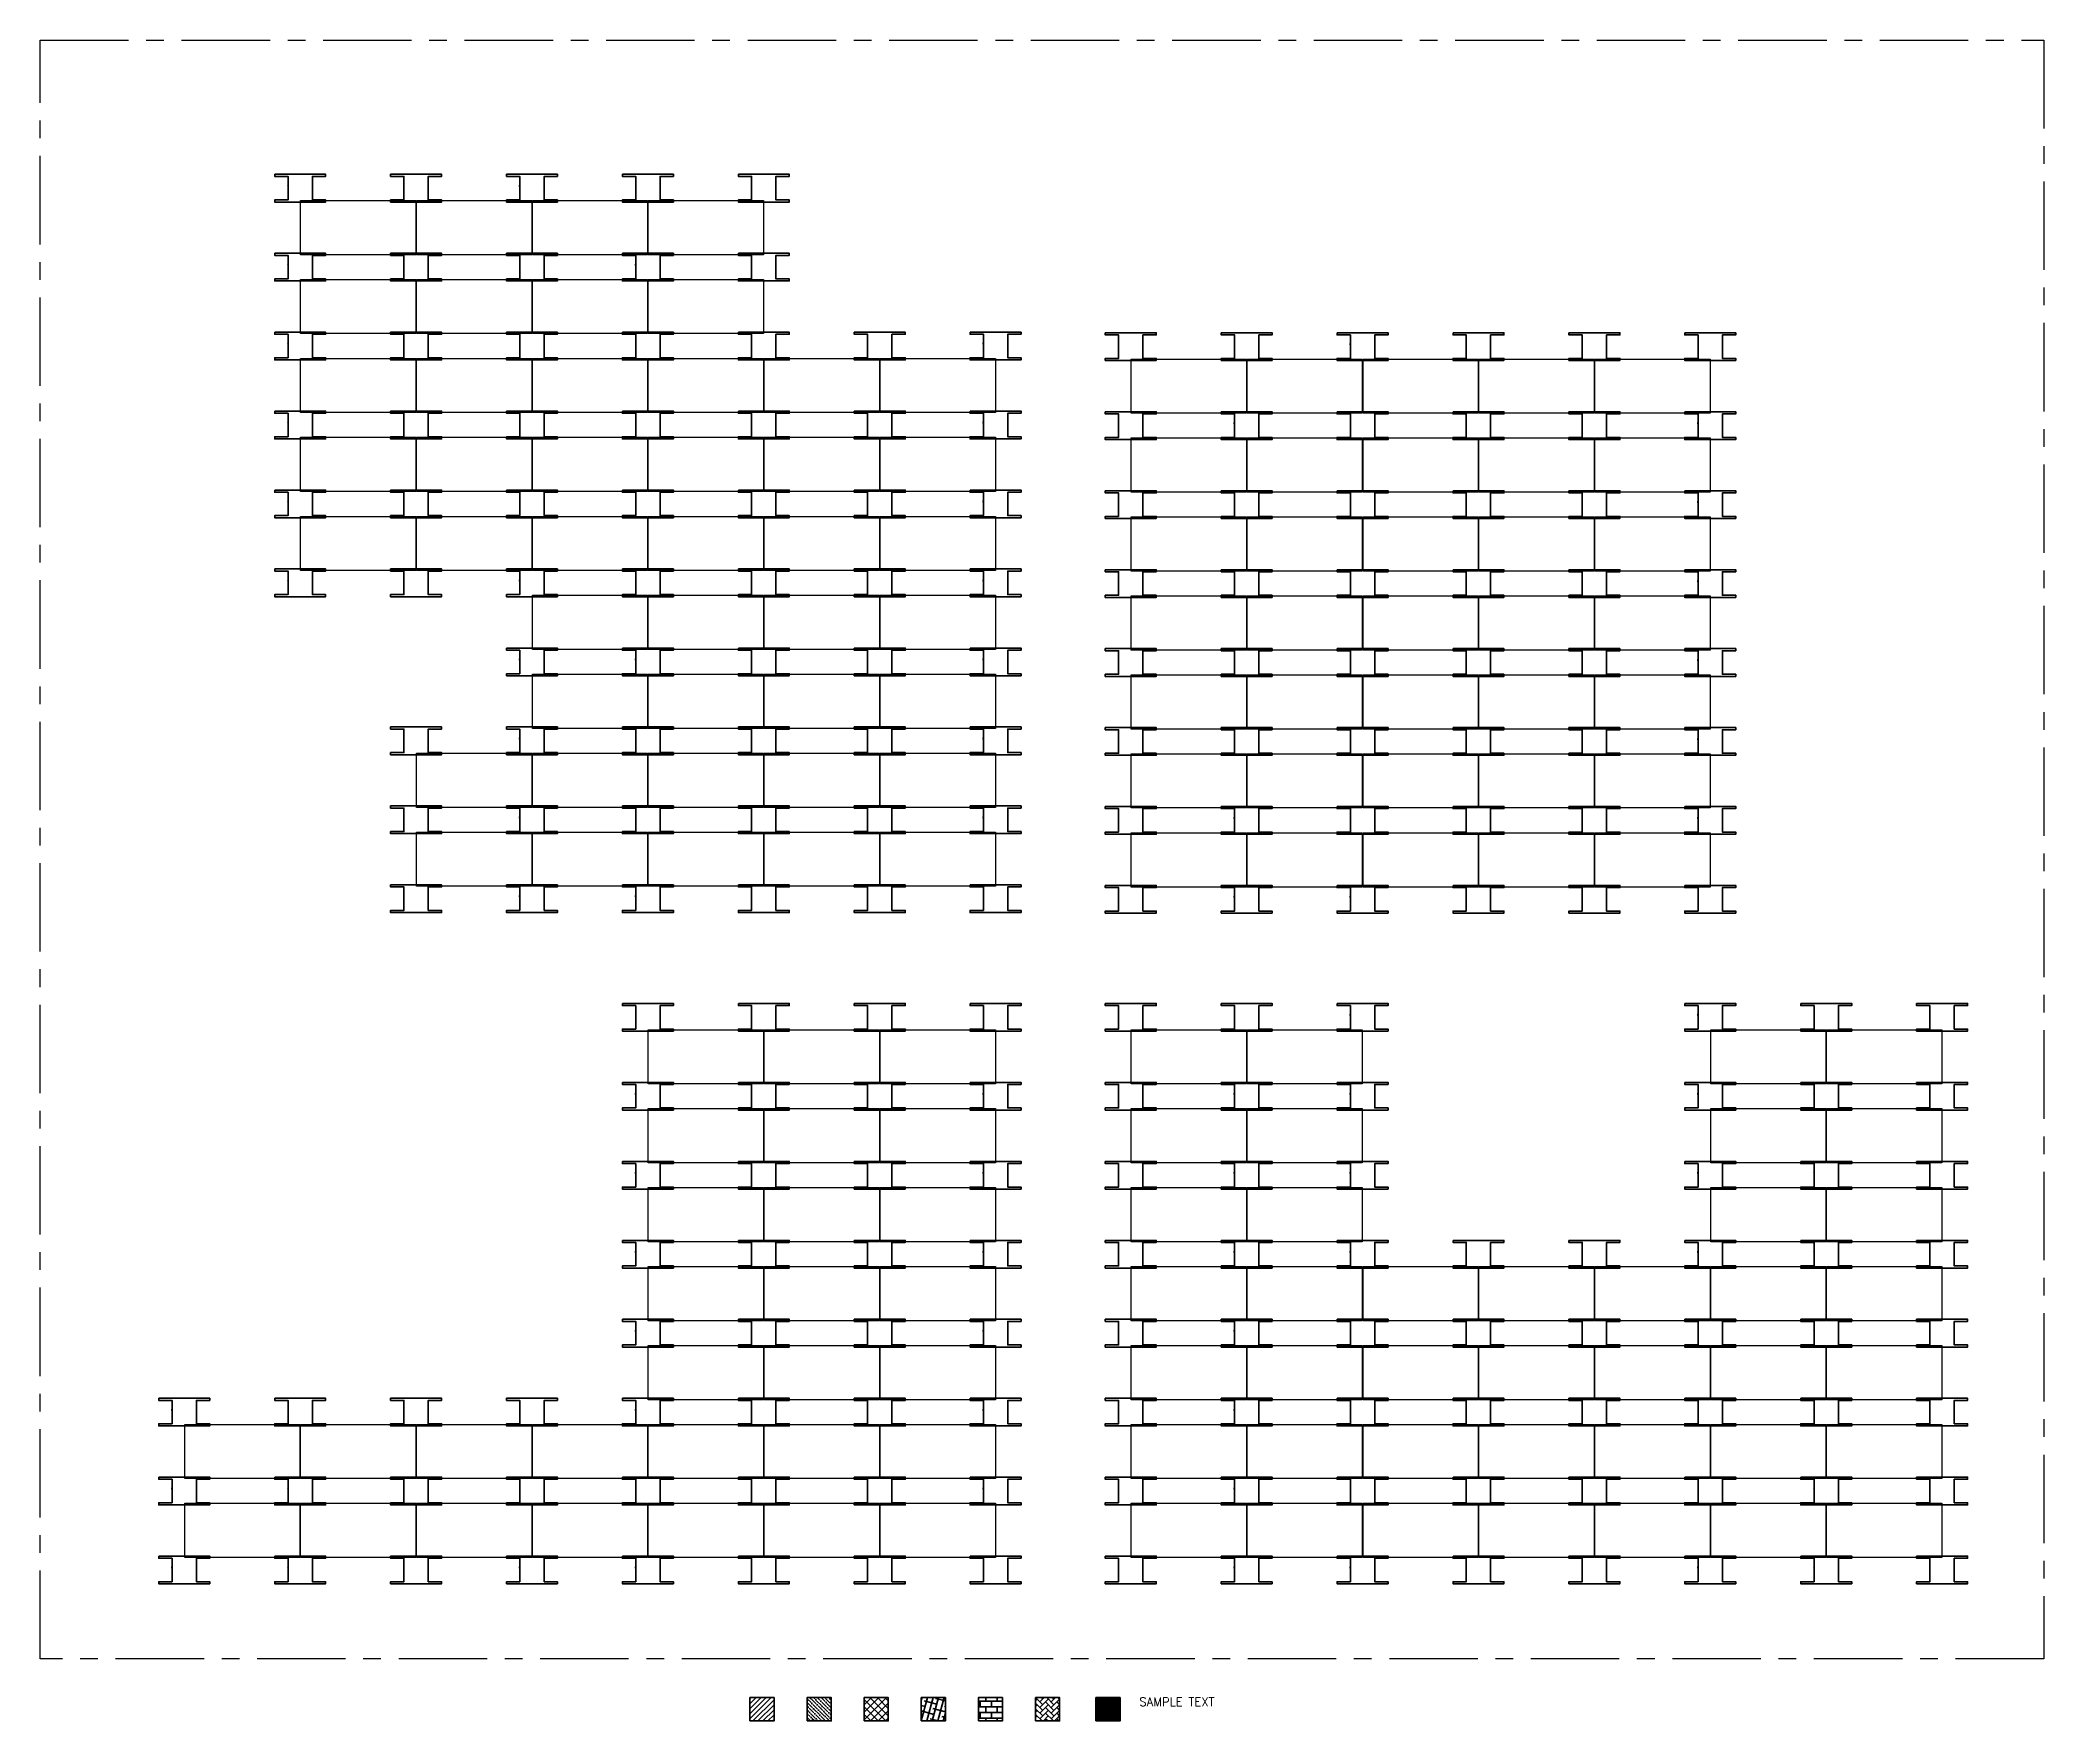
# Model space of a CAD drawing. Header units: inches. Extents: x 8013 to 9429, y -6208 to -3989.
# Drawn here: x 8013 to 9429, y -5177 to -3989 of the extents above; entities that cross this region are included whole.
import ezdxf

# ---------------------------------------------------------------- set-up
doc = ezdxf.new("R2010")
doc.units = ezdxf.units.IN
doc.header["$LTSCALE"] = 50
doc.header["$MEASUREMENT"] = 0
doc.linetypes.add('CENTER', pattern=[2, 1.25, -0.25, 0.25, -0.25])
for name, color, linetype, lineweight in [('E-PANELS', 140, 'Continuous', 30), ('E2-ECOFEET', 254, 'Continuous', 35), ('HATCH 1', 5, 'Continuous', 35), ('HATCH 2', 140, 'Continuous', 35), ('HATCH 3', 30, 'Continuous', 35), ('HATCH 4', 200, 'Continuous', 35), ('HATCH 5', 2, 'Continuous', 35), ('HATCH 6', 100, 'Continuous', 35), ('HATCH 7', 20, 'Continuous', 35)]:
    doc.layers.add(name, color=color, linetype=linetype, lineweight=lineweight)
doc.layers.add('EF3 TEXT', color=7, linetype='Continuous')
doc.layers.add('IFI PERIMETER', color=241, linetype='CENTER', plot=False)
doc.layers.get('0').off()
doc.styles.add('mytext', font='romans.shx')

msp = doc.modelspace()

# ---------------------------------------------------------------- texts
at = {"layer": 'EF3 TEXT', "insert": (8789.4, -5160.3), "char_height": 6, "attachment_point": 1, "style": 'mytext'}
msp.add_mtext_dynamic_manual_height_columns('SAMPLE TEXT', width=445.728, gutter_width=349.5, heights=[0], dxfattribs=at)

# ---------------------------------------------------------------- blocks, each defined once
blk = doc.blocks.new('EF3_HATCH_7')
at = {"layer": 'HATCH 7'}
h = blk.add_hatch(color=256, dxfattribs=at)
h.dxf.hatch_style = 1
h.paths.add_polyline_path([(-8.5, -8.25), (8.5, -8.25), (8.5, 8.25), (-8.5, 8.25)])
blk.add_lwpolyline([(-8.5, -8.25), (8.5, -8.25), (8.5, 8.25), (-8.5, 8.25)], close=True, dxfattribs=at)
blk = doc.blocks.new('EF3_HATCH_6')
at = {"layer": 'HATCH 6'}
h = blk.add_hatch(dxfattribs=at)
h.set_pattern_fill('AR-HBONE', color=256, scale=0.7)
h.set_pattern_definition([(45, (-119.168, -90.9187), (3e-16, 3.9598), [8.4, -2.8]), (135, (-117.188, -88.9388), (3e-16, 3.9598), [8.4, -2.8])])
h.paths.add_polyline_path([(-8.5, -8.25), (8.5, -8.25), (8.5, 8.25), (-8.5, 8.25)])
blk.add_lwpolyline([(-8.5, -8.25), (8.5, -8.25), (8.5, 8.25), (-8.5, 8.25)], close=True, dxfattribs=at)
blk = doc.blocks.new('EF3_HATCH_5')
at = {"layer": 'HATCH 5'}
h = blk.add_hatch(dxfattribs=at)
h.set_pattern_fill('AR-B816', color=256, scale=0.5)
h.set_pattern_definition([(0, (-119.168, -90.9187), (0, 4), []), (90, (-119.168, -90.9187), (-4, 4), [4, -4])])
h.paths.add_polyline_path([(-8.5, -8.25), (8.5, -8.25), (8.5, 8.25), (-8.5, 8.25)])
blk.add_lwpolyline([(-8.5, -8.25), (8.5, -8.25), (8.5, 8.25), (-8.5, 8.25)], close=True, dxfattribs=at)
blk = doc.blocks.new('EF3_HATCH_4')
at = {"layer": 'HATCH 4'}
h = blk.add_hatch(dxfattribs=at)
h.set_pattern_fill('ANSI38', color=256, scale=30, angle=30)
h.set_pattern_definition([(75, (-119.168, -90.9187), (-3.62222, 0.97057), []), (165, (-119.168, -90.9187), (-8.215015, -1.68108), [9.375, -5.625])])
h.paths.add_polyline_path([(-8.5, -8.25), (8.5, -8.25), (8.5, 8.25), (-8.5, 8.25)])
blk.add_lwpolyline([(-8.5, -8.25), (8.5, -8.25), (8.5, 8.25), (-8.5, 8.25)], close=True, dxfattribs=at)
blk = doc.blocks.new('EF3_HATCH_3')
at = {"layer": 'HATCH 3'}
h = blk.add_hatch(dxfattribs=at)
h.set_pattern_fill('ANSI37', color=256, scale=30)
h.set_pattern_definition([(45, (-119.168, -90.9187), (-2.65165, 2.65165), []), (135, (-119.168, -90.9187), (-2.65165, -2.65165), [])])
h.paths.add_polyline_path([(-8.5, -8.25), (8.5, -8.25), (8.5, 8.25), (-8.5, 8.25)])
blk.add_lwpolyline([(-8.5, -8.25), (8.5, -8.25), (8.5, 8.25), (-8.5, 8.25)], close=True, dxfattribs=at)
blk = doc.blocks.new('EF3_HATCH_2')
at = {"layer": 'HATCH 2'}
h = blk.add_hatch(dxfattribs=at)
h.set_pattern_fill('ANSI36', color=256, scale=15, angle=90)
h.set_pattern_definition([(135, (-119.168, -90.9187), (-3.64602, 0.994369), [4.6875, -0.9375, 0, -0.9375])])
h.paths.add_polyline_path([(-8.5, -8.25), (8.5, -8.25), (8.5, 8.25), (-8.5, 8.25)])
blk.add_lwpolyline([(-8.5, -8.25), (8.5, -8.25), (8.5, 8.25), (-8.5, 8.25)], close=True, dxfattribs=at)
blk = doc.blocks.new('EF3_HATCH_1')
at = {"layer": 'HATCH 1'}
h = blk.add_hatch(dxfattribs=at)
h.set_pattern_fill('ANSI31', color=256, scale=20)
h.set_pattern_definition([(45, (-119.168, -90.9187), (-1.767767, 1.767767), [])])
h.paths.add_polyline_path([(-8.5, -8.25), (8.5, -8.25), (8.5, 8.25), (-8.5, 8.25)])
blk.add_lwpolyline([(-8.5, -8.25), (8.5, -8.25), (8.5, 8.25), (-8.5, 8.25)], close=True, dxfattribs=at)
blk = doc.blocks.new('SPR-P17 335W 10DEG')
at = {"layer": 'E-PANELS'}
blk.add_lwpolyline([(0, 0), (81.4, 0), (81.4, -38.32), (0, -38.32)], close=True, dxfattribs=at)
blk = doc.blocks.new('*U2')
for points in [[(17.2, -1), (17.7, -1), (17.7, -0.5)], [(18.2, -0.5), (18.2, -1), (18.7, -1)], [(17.2, -18.5), (17.7, -18.5), (17.7, -19)], [(18.2, -19), (18.2, -18.5), (18.7, -18.5)]]:
    blk.add_lwpolyline(points)
at = {"layer": 'E2-ECOFEET', "color": 5}
for points in [[(0, 0), (0, -1.5), (9.4, -1.5), (9.4, -18.1), (0, -18.1), (0, -19.6), (36, -19.6), (36, -18.1), (26.6, -18.1), (26.6, -1.5), (36, -1.5), (36, 0), (0, 0)], [(8.8, -8.1), (8.9, -8.1)]]:
    blk.add_lwpolyline(points, dxfattribs=at)
blk = doc.blocks.new('*U4')
h = blk.add_hatch()
h.set_pattern_fill('ANGLE', color=200, scale=0.44, angle=45)
h.set_pattern_definition([(45, (0, 0), (-0.0855599, 0.0855599), [0.088, -0.033]), (135, (0, 0), (-0.0855599, -0.0855599), [0.088, -0.033])])
h.paths.add_polyline_path([(9.4, -1.5), (9.4, -18.1), (26.6, -18.1), (26.6, -1.5)])
blk.add_lwpolyline([(9.4, -1.5), (26.6, -1.5), (26.6, -18.1), (9.4, -18.1)], close=True)
for points in [[(17.2, -1), (17.7, -1), (17.7, -0.5)], [(18.2, -0.5), (18.2, -1), (18.7, -1)], [(17.2, -18.5), (17.7, -18.5), (17.7, -19)], [(18.2, -19), (18.2, -18.5), (18.7, -18.5)]]:
    blk.add_lwpolyline(points)
at = {"layer": 'E2-ECOFEET', "color": 5}
blk.add_lwpolyline([(0, 0), (0, -1.5), (9.4, -1.5), (9.4, -18.1), (0, -18.1), (0, -19.6), (36, -19.6), (36, -18.1), (26.6, -18.1), (26.6, -1.5), (36, -1.5), (36, 0), (0, 0)], dxfattribs=at)
blk = doc.blocks.new('*U5')
h = blk.add_hatch()
h.set_pattern_fill('AR-B816', color=30, scale=0.38, angle=45)
h.paths.add_polyline_path([(9.4, -1.5), (9.4, -18.1), (26.6, -18.1), (26.6, -1.5)])
blk.add_lwpolyline([(9.4, -1.5), (26.6, -1.5), (26.6, -18.1), (9.4, -18.1)], close=True)
for points in [[(17.2, -1), (17.7, -1), (17.7, -0.5)], [(18.2, -0.5), (18.2, -1), (18.7, -1)], [(17.2, -18.5), (17.7, -18.5), (17.7, -19)], [(18.2, -19), (18.2, -18.5), (18.7, -18.5)]]:
    blk.add_lwpolyline(points)
at = {"layer": 'E2-ECOFEET', "color": 5}
blk.add_lwpolyline([(0, 0), (0, -1.5), (9.4, -1.5), (9.4, -18.1), (0, -18.1), (0, -19.6), (36, -19.6), (36, -18.1), (26.6, -18.1), (26.6, -1.5), (36, -1.5), (36, 0), (0, 0)], dxfattribs=at)
blk = doc.blocks.new('*U3')
h = blk.add_hatch()
h.set_pattern_fill('ANSI37', color=140, scale=29)
h.paths.add_polyline_path([(9.4, -1.5), (9.4, -18.1), (26.6, -18.1), (26.6, -1.5)])
blk.add_lwpolyline([(9.4, -1.5), (26.6, -1.5), (26.6, -18.1), (9.4, -18.1)], close=True)
for points in [[(17.2, -1), (17.7, -1), (17.7, -0.5)], [(18.2, -0.5), (18.2, -1), (18.7, -1)], [(17.2, -18.5), (17.7, -18.5), (17.7, -19)], [(18.2, -19), (18.2, -18.5), (18.7, -18.5)]]:
    blk.add_lwpolyline(points)
at = {"layer": 'E2-ECOFEET', "color": 5}
blk.add_lwpolyline([(0, 0), (0, -1.5), (9.4, -1.5), (9.4, -18.1), (0, -18.1), (0, -19.6), (36, -19.6), (36, -18.1), (26.6, -18.1), (26.6, -1.5), (36, -1.5), (36, 0), (0, 0)], dxfattribs=at)

# ---------------------------------------------------------------- linework, layer by layer
at = {"layer": 'IFI PERIMETER'}
msp.add_lwpolyline([(9428.5, -5133), (8012.6, -5133), (8012.6, -3988.6), (9428.5, -3988.6)], close=True, dxfattribs=at)

# ---------------------------------------------------------------- block references
for name, p in [('*U2', (8178.4, -4083.5)), ('*U4', (8260.3, -4083.5)), ('*U2', (8342.2, -4083.5)), ('*U4', (8424.1, -4083.5)), ('*U2', (8506, -4083.5)), ('*U2', (8178.4, -4139.3)), ('*U2', (8260.3, -4139.3)), ('*U4', (8342.2, -4139.3)), ('*U2', (8424.1, -4139.3)), ('*U2', (8506, -4139.3)), ('*U2', (8178.4, -4195.1)), ('*U2', (8260.3, -4195.1)), ('*U4', (8342.2, -4195.1)), ('*U4', (8424.1, -4195.1)), ('*U2', (8506, -4195.1)), ('*U4', (8587.9, -4195.1)), ('*U2', (8669.8, -4195.1)), ('*U2', (8765.3, -4195.5)), ('*U4', (8847.2, -4195.5)), ('*U2', (8929.1, -4195.5)), ('*U2', (9011, -4195.5)), ('*U2', (9092.9, -4195.5)), ('*U5', (9174.8, -4195.5)), ('*U2', (8178.4, -4250.9)), ('*U2', (8260.3, -4250.9)), ('*U4', (8342.2, -4250.9)), ('*U4', (8424.1, -4250.9)), ('*U2', (8506, -4250.9)), ('*U2', (8587.9, -4250.9)), ('*U2', (8669.8, -4250.9)), ('*U2', (8765.3, -4251.4)), ('*U2', (8847.2, -4251.4)), ('*U4', (8929.1, -4251.4)), ('*U4', (9011, -4251.4)), ('*U2', (9092.9, -4251.4)), ('*U2', (9174.8, -4251.4)), ('*U2', (8178.4, -4306.7)), ('*U2', (8260.3, -4306.7)), ('*U4', (8342.2, -4306.7)), ('*U4', (8424.1, -4306.7)), ('*U4', (8506, -4306.7)), ('*U2', (8587.9, -4306.7)), ('*U2', (8669.8, -4306.7)), ('*U2', (8765.3, -4307.2)), ('*U4', (8847.2, -4307.2)), ('*U4', (8929.1, -4307.2)), ('*U4', (9011, -4307.2)), ('*U4', (9092.9, -4307.2)), ('*U2', (9174.8, -4307.2)), ('*U2', (8178.4, -4362.5)), ('*U2', (8260.3, -4362.5)), ('*U2', (8342.2, -4362.5)), ('*U4', (8424.1, -4362.5)), ('*U4', (8506, -4362.5)), ('*U2', (8587.9, -4362.5)), ('*U2', (8669.8, -4362.5)), ('*U2', (8765.3, -4363)), ('*U4', (8847.2, -4363)), ('*U4', (8929.1, -4363)), ('*U4', (9011, -4363)), ('*U4', (9092.9, -4363)), ('*U2', (9174.8, -4363)), ('*U2', (8342.2, -4418.4)), ('*U2', (8424.1, -4418.4)), ('*U4', (8506, -4418.4)), ('*U2', (8587.9, -4418.4)), ('*U2', (8669.8, -4418.4)), ('*U2', (8765.3, -4418.8)), ('*U4', (8847.2, -4418.8)), ('*U4', (8929.1, -4418.8)), ('*U4', (9011, -4418.8)), ('*U4', (9092.9, -4418.8)), ('*U2', (9174.8, -4418.8)), ('*U2', (8260.3, -4474.2)), ('*U2', (8342.2, -4474.2)), ('*U4', (8424.1, -4474.2)), ('*U4', (8506, -4474.2)), ('*U2', (8587.9, -4474.2)), ('*U2', (8669.8, -4474.2)), ('*U2', (8765.3, -4474.6)), ('*U4', (8847.2, -4474.6)), ('*U4', (8929.1, -4474.6)), ('*U4', (9011, -4474.6)), ('*U4', (9092.9, -4474.6)), ('*U2', (9174.8, -4474.6)), ('*U2', (8260.3, -4530)), ('*U2', (8342.2, -4530)), ('*U4', (8424.1, -4530)), ('*U4', (8506, -4530)), ('*U2', (8587.9, -4530)), ('*U2', (8669.8, -4530)), ('*U2', (8765.3, -4530.4)), ('*U2', (8847.2, -4530.4)), ('*U4', (8929.1, -4530.4)), ('*U4', (9011, -4530.4)), ('*U4', (9092.9, -4530.4)), ('*U2', (9174.8, -4530.4)), ('*U2', (8260.3, -4585.8)), ('*U2', (8342.2, -4585.8)), ('*U2', (8424.1, -4585.8)), ('*U2', (8506, -4585.8)), ('*U2', (8587.9, -4585.8)), ('*U5', (8669.8, -4585.8)), ('*U2', (8765.3, -4586.2)), ('*U2', (8847.2, -4586.2)), ('*U2', (8929.1, -4586.2)), ('*U2', (9011, -4586.2)), ('*U2', (9092.9, -4586.2)), ('*U5', (9174.8, -4586.2)), ('*U4', (8424.1, -4669.6)), ('*U4', (8506, -4669.6)), ('*U4', (8587.9, -4669.6)), ('*U5', (8669.8, -4669.6)), ('*U2', (8765.3, -4669.6)), ('*U4', (8847.2, -4669.6)), ('*U2', (8929.1, -4669.6)), ('*U2', (9174.8, -4669.6)), ('*U4', (9256.7, -4669.6)), ('*U2', (9338.6, -4669.6)), ('*U2', (8424.1, -4725.4)), ('*U4', (8506, -4725.4)), ('*U2', (8587.9, -4725.4)), ('*U2', (8669.8, -4725.4)), ('*U2', (8765.3, -4725.4)), ('*U2', (8847.2, -4725.4)), ('*U2', (8929.1, -4725.4)), ('*U2', (9174.8, -4725.4)), ('*U2', (9256.7, -4725.4)), ('*U2', (9338.6, -4725.4)), ('*U2', (8424.1, -4781.3)), ('*U4', (8506, -4781.3)), ('*U4', (8587.9, -4781.3)), ('*U2', (8669.8, -4781.3)), ('*U2', (8765.3, -4781.3)), ('*U2', (8847.2, -4781.3)), ('*U2', (8929.1, -4781.3)), ('*U2', (9174.8, -4781.3)), ('*U2', (9256.7, -4781.3)), ('*U2', (9338.6, -4781.3)), ('*U2', (8424.1, -4837.1)), ('*U2', (8506, -4837.1)), ('*U2', (8587.9, -4837.1)), ('*U2', (8669.8, -4837.1)), ('*U2', (8765.3, -4837.1)), ('*U2', (8847.2, -4837.1)), ('*U2', (8929.1, -4837.1)), ('*U3', (9011, -4837.1)), ('*U4', (9092.9, -4837.1)), ('*U2', (9174.8, -4837.1)), ('*U2', (9256.7, -4837.1)), ('*U2', (9338.6, -4837.1)), ('*U2', (8424.1, -4892.9)), ('*U2', (8506, -4892.9)), ('*U2', (8587.9, -4892.9)), ('*U2', (8669.8, -4892.9)), ('*U2', (8765.3, -4892.9)), ('*U2', (8847.2, -4892.9)), ('*U4', (8929.1, -4892.9)), ('*U4', (9011, -4892.9)), ('*U4', (9092.9, -4892.9)), ('*U4', (9174.8, -4892.9)), ('*U2', (9256.7, -4892.9)), ('*U2', (9338.6, -4892.9)), ('*U2', (8096.5, -4948.7)), ('*U4', (8178.4, -4948.7)), ('*U3', (8260.3, -4948.7)), ('*U3', (8342.2, -4948.7)), ('*U2', (8424.1, -4948.7)), ('*U4', (8506, -4948.7)), ('*U2', (8587.9, -4948.7)), ('*U2', (8669.8, -4948.7)), ('*U2', (8765.3, -4948.7)), ('*U2', (8847.2, -4948.7)), ('*U4', (8929.1, -4948.7)), ('*U4', (9011, -4948.7)), ('*U4', (9092.9, -4948.7)), ('*U4', (9174.8, -4948.7)), ('*U2', (9256.7, -4948.7)), ('*U2', (9338.6, -4948.7)), ('*U2', (8096.5, -5004.5)), ('*U2', (8178.4, -5004.5)), ('*U4', (8260.3, -5004.5)), ('*U4', (8342.2, -5004.5)), ('*U4', (8424.1, -5004.5)), ('*U4', (8506, -5004.5)), ('*U2', (8587.9, -5004.5)), ('*U2', (8669.8, -5004.5)), ('*U2', (8765.3, -5004.5)), ('*U2', (8847.2, -5004.5)), ('*U4', (8929.1, -5004.5)), ('*U4', (9011, -5004.5)), ('*U4', (9092.9, -5004.5)), ('*U4', (9174.8, -5004.5)), ('*U2', (9256.7, -5004.5)), ('*U2', (9338.6, -5004.5)), ('*U2', (8096.5, -5060.3)), ('*U2', (8178.4, -5060.3)), ('*U2', (8260.3, -5060.3)), ('*U2', (8342.2, -5060.3)), ('*U2', (8424.1, -5060.3)), ('*U2', (8506, -5060.3)), ('*U2', (8587.9, -5060.3)), ('*U5', (8669.8, -5060.3)), ('*U2', (8765.3, -5060.3)), ('*U2', (8847.2, -5060.3)), ('*U2', (8929.1, -5060.3)), ('*U2', (9011, -5060.3)), ('*U2', (9092.9, -5060.3)), ('*U2', (9174.8, -5060.3)), ('*U2', (9256.7, -5060.3)), ('*U5', (9338.6, -5060.3))]:
    msp.add_blockref(name, p)
at = {"layer": 'E-PANELS'}
for p in [(8196.7, -4102), (8278.6, -4102), (8360.5, -4102), (8442.4, -4102), (8196.7, -4157.8), (8278.6, -4157.8), (8360.5, -4157.8), (8442.4, -4157.8), (8196.7, -4213.6), (8278.6, -4213.6), (8360.5, -4213.6), (8442.4, -4213.6), (8524.3, -4213.6), (8606.2, -4213.6), (8783.6, -4214.1), (8865.5, -4214.1), (8947.4, -4214.1), (9029.3, -4214.1), (9111.2, -4214.1), (8196.7, -4269.4), (8278.6, -4269.4), (8360.5, -4269.4), (8442.4, -4269.4), (8524.3, -4269.4), (8606.2, -4269.4), (8783.6, -4269.9), (8865.5, -4269.9), (8947.4, -4269.9), (9029.3, -4269.9), (9111.2, -4269.9), (8196.7, -4325.3), (8278.6, -4325.3), (8360.5, -4325.3), (8442.4, -4325.3), (8524.3, -4325.3), (8606.2, -4325.3), (8783.6, -4325.7), (8865.5, -4325.7), (8947.4, -4325.7), (9029.3, -4325.7), (9111.2, -4325.7), (8360.5, -4381.1), (8442.4, -4381.1), (8524.3, -4381.1), (8606.2, -4381.1), (8783.6, -4381.5), (8865.5, -4381.5), (8947.4, -4381.5), (9029.3, -4381.5), (9111.2, -4381.5), (8360.5, -4436.9), (8442.4, -4436.9), (8524.3, -4436.9), (8606.2, -4436.9), (8783.6, -4437.3), (8865.5, -4437.3), (8947.4, -4437.3), (9029.3, -4437.3), (9111.2, -4437.3), (8278.6, -4492.7), (8360.5, -4492.7), (8442.4, -4492.7), (8524.3, -4492.7), (8606.2, -4492.7), (8783.6, -4493.1), (8865.5, -4493.1), (8947.4, -4493.1), (9029.3, -4493.1), (9111.2, -4493.1), (8278.6, -4548.5), (8360.5, -4548.5), (8442.4, -4548.5), (8524.3, -4548.5), (8606.2, -4548.5), (8783.6, -4549), (8865.5, -4549), (8947.4, -4549), (9029.3, -4549), (9111.2, -4549), (8442.4, -4688.2), (8524.3, -4688.2), (8606.2, -4688.2), (8783.6, -4688.2), (8865.5, -4688.2), (9193.1, -4688.2), (9275, -4688.2), (8442.4, -4744), (8524.3, -4744), (8606.2, -4744), (8783.6, -4744), (8865.5, -4744), (9193.1, -4744), (9275, -4744), (8442.4, -4799.8), (8524.3, -4799.8), (8606.2, -4799.8), (8783.6, -4799.8), (8865.5, -4799.8), (9193.1, -4799.8), (9275, -4799.8), (8442.4, -4855.6), (8524.3, -4855.6), (8606.2, -4855.6), (8783.6, -4855.6), (8865.5, -4855.6), (8947.4, -4855.6), (9029.3, -4855.6), (9111.2, -4855.6), (9193.1, -4855.6), (9275, -4855.6), (8442.4, -4911.4), (8524.3, -4911.4), (8606.2, -4911.4), (8783.6, -4911.4), (8865.5, -4911.4), (8947.4, -4911.4), (9029.3, -4911.4), (9111.2, -4911.4), (9193.1, -4911.4), (9275, -4911.4), (8114.8, -4967.2), (8196.7, -4967.2), (8278.6, -4967.2), (8360.5, -4967.2), (8442.4, -4967.2), (8524.3, -4967.2), (8606.2, -4967.2), (8783.6, -4967.2), (8865.5, -4967.2), (8947.4, -4967.2), (9029.3, -4967.2), (9111.2, -4967.2), (9193.1, -4967.2), (9275, -4967.2), (8114.8, -5023), (8196.7, -5023), (8278.6, -5023), (8360.5, -5023), (8442.4, -5023), (8524.3, -5023), (8606.2, -5023), (8783.6, -5023), (8865.5, -5023), (8947.4, -5023), (9029.3, -5023), (9111.2, -5023), (9193.1, -5023), (9275, -5023)]:
    msp.add_blockref('SPR-P17 335W 10DEG', p, dxfattribs=at)
at = {"layer": 'HATCH 1'}
msp.add_blockref('EF3_HATCH_1', (8522.7, -5168.6), dxfattribs=at)
at = {"layer": 'HATCH 2'}
msp.add_blockref('EF3_HATCH_2', (8563.1, -5168.6), dxfattribs=at)
at = {"layer": 'HATCH 3'}
msp.add_blockref('EF3_HATCH_3', (8603.4, -5168.6), dxfattribs=at)
at = {"layer": 'HATCH 4'}
msp.add_blockref('EF3_HATCH_4', (8643.8, -5168.6), dxfattribs=at)
at = {"layer": 'HATCH 5'}
msp.add_blockref('EF3_HATCH_5', (8684.1, -5168.6), dxfattribs=at)
at = {"layer": 'HATCH 6'}
msp.add_blockref('EF3_HATCH_6', (8724.5, -5168.6), dxfattribs=at)
at = {"layer": 'HATCH 7'}
msp.add_blockref('EF3_HATCH_7', (8767.2, -5168.6), dxfattribs=at)

msp.set_redraw_order([(e.dxf.handle, doc.entitydb.next_handle()) for e in msp.query("TEXT MTEXT ATTDEF DIMENSION ARC_DIMENSION")])  # texts and dimensions are drawn at this point

doc.saveas('drawing.dxf')
